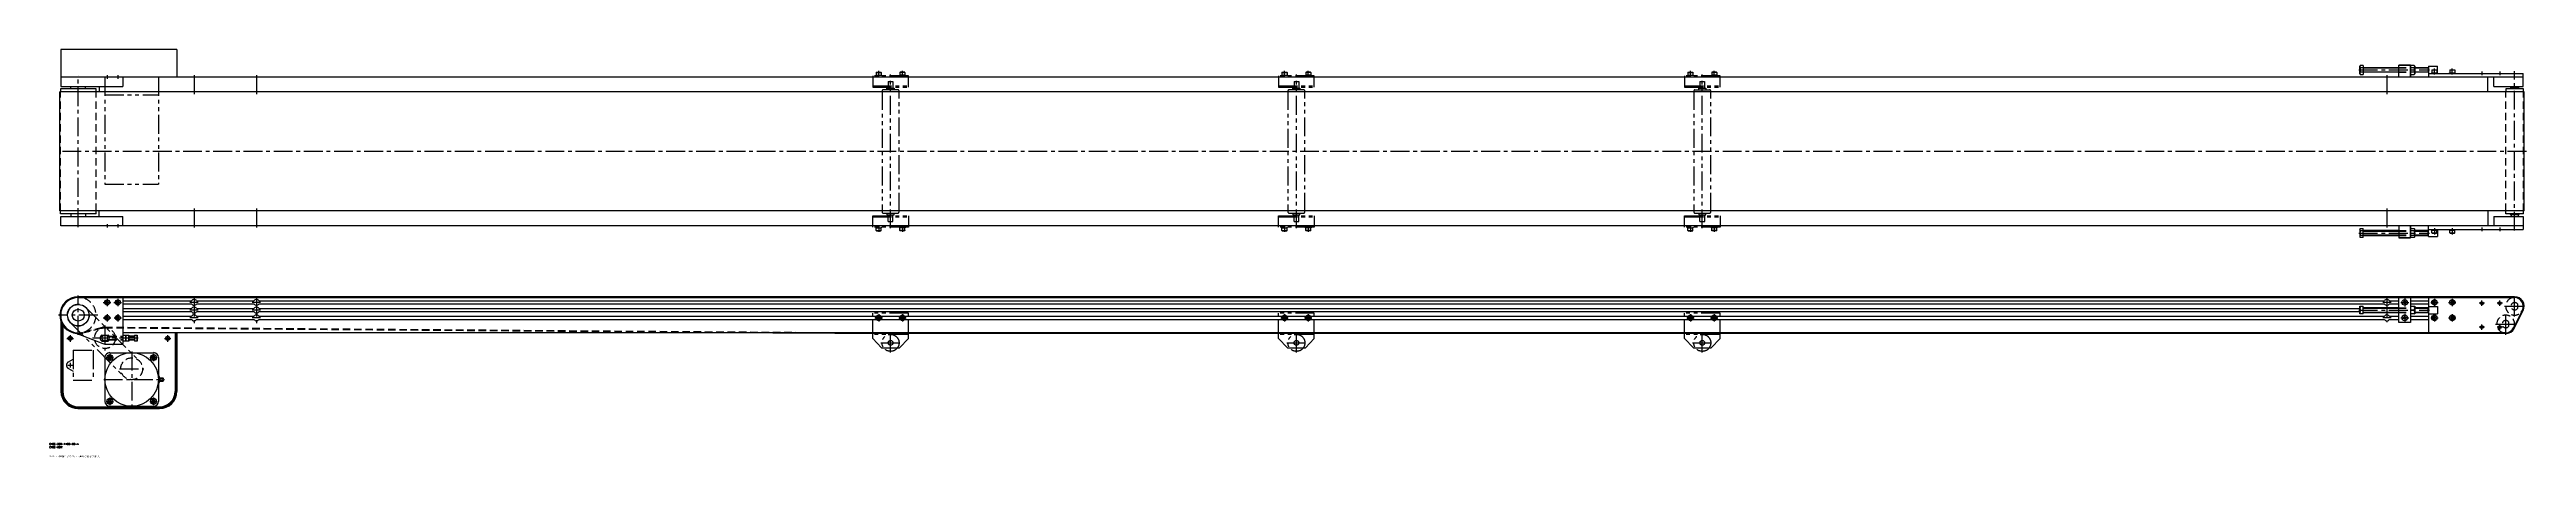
# Model space of a CAD drawing. Extents: x -48 to 4120, y -239 to 446.
import ezdxf

# ---------------------------------------------------------------- set-up
doc = ezdxf.new("R2010")
doc.units = 0
for name, pattern in [('CENTER', [50.8, 31.75, -6.35, 6.35, -6.35]), ('DASHED', [19.05, 12.7, -6.35]), ('PHANTOM', [63.5, 31.75, -6.35, 6.35, -6.35, 6.35, -6.35])]:
    doc.linetypes.add(name, pattern=pattern)
doc.layers.get('0').update_dxf_attribs({"linetype": 'CONTINUOUS'})
doc.layers.add('CENTER', color=1, linetype='CENTER')
doc.styles.get("Standard").update_dxf_attribs({"font": 'txt.shx', "height": 3, "bigfont": 'bigfont.shx'})

# ---------------------------------------------------------------- blocks, each defined once
blk = doc.blocks.new('*U2')
at = {"color": 7, "linetype": 'CONTINUOUS'}
blk.add_text('CVSE-200-4100-60-A', height=3, dxfattribs=at).set_placement((-48.5, -217.9))
blk = doc.blocks.new('*U3')
at = {"color": 7, "linetype": 'CONTINUOUS'}
blk.add_text('CVSE-60W', height=3, dxfattribs=at).set_placement((-48.5, -223.2))
blk = doc.blocks.new('*U4')
at = {"color": 7, "linetype": 'CONTINUOUS'}
blk.add_text('※ベルト種類によりベルト厚みは異なります。', height=3, dxfattribs=at).set_placement((-48.7, -238.8))

msp = doc.modelspace()

# ---------------------------------------------------------------- linework, layer by layer
at = {"color": 7, "linetype": 'CONTINUOUS'}
for p, q in [((166, 446), (-29, 446)), ((-29, 446), (-29, 400)), ((166, 446), (166, 400)), ((3839.7, 418.5), (3840.3, 419.5)), ((3839.7, 405.5), (3839.7, 418.5)), ((3845, 419.5), (3840.3, 419.5)), ((3845, 419.5), (3845, 404.5)), ((3925, 420), (3905, 420)), ((3905, 420), (3925, 420)), ((3905, 420), (3925, 420)), ((3905, 400), (3905, 420)), ((3905, 400), (3905, 420)), ((3925, 400), (3925, 420)), ((3925, 420), (3925, 400)), ((3931.2, 419.5), (3925, 419.5)), ((3925, 404.5), (3925, 419.5)), ((3931.8, 418.5), (3931.2, 419.5)), ((3931.8, 418.5), (3931.8, 405.5)), ((3955, 418), (3955, 400)), ((3955, 418), (3970, 418)), ((3970, 406), (3970, 418)), ((30, 380), (-30, 380)), ((-30, 380), (-30, 375)), ((-29.5, 400), (-29.5, 384)), ((4114.5, 400), (-29.5, 400)), ((-29.5, 384), (75, 384)), ((-12.5, 380), (-12.5, 384)), ((12.5, 380), (12.5, 384)), ((30, 375), (30, 380)), ((35, 384), (35, 375)), ((75, 400), (75, 384)), ((3839.7, 405.5), (3840.3, 404.5)), ((3840.3, 415.8), (3845, 415.8)), ((3845, 408.2), (3840.3, 408.2)), ((3840.3, 404.5), (3845, 404.5)), ((3845, 416), (3905, 416)), ((3905, 408), (3845, 408)), ((3925, 415.8), (3931.2, 415.8)), ((3931.2, 408.2), (3925, 408.2)), ((3925, 404.5), (3931.2, 404.5)), ((3931.8, 405.5), (3931.2, 404.5)), ((3931.8, 416), (3954.3, 416)), ((3954.3, 408), (3931.8, 408)), ((3954.3, 416), (3955, 415.3)), ((3954.3, 416), (3954.3, 408)), ((3955, 408.7), (3954.3, 408)), ((3955, 406), (4114.5, 406)), ((3960.4, 407.3), (3969.6, 407.3)), ((3960.4, 406), (3960.4, 407.3)), ((3960.7, 411.8), (3961.2, 412.3)), ((3960.7, 411.8), (3969.2, 411.8)), ((3960.7, 411.8), (3960.7, 407.3)), ((3961.2, 412.3), (3968.7, 412.3)), ((3965, 407.3), (3964.7, 406)), ((3965.3, 407.3), (3965, 406)), ((3968.7, 412.3), (3969.2, 411.8)), ((3969.2, 411.8), (3969.2, 407.3)), ((3969.6, 407.3), (3969.6, 406)), ((3990.4, 407.3), (3999.6, 407.3)), ((3990.4, 406), (3990.4, 407.3)), ((3990.8, 411.8), (3991.3, 412.3)), ((3990.8, 411.8), (3999.3, 411.8)), ((3990.8, 411.8), (3990.8, 407.3)), ((3991.3, 412.3), (3998.8, 412.3)), ((3995, 407.3), (3994.7, 406)), ((3995.3, 407.3), (3995, 406)), ((3998.8, 412.3), (3999.3, 411.8)), ((3999.3, 411.8), (3999.3, 407.3)), ((3999.6, 407.3), (3999.6, 406)), ((4055, 375), (4055, 400)), ((4065, 384), (4065, 400)), ((4065, 384), (4114.5, 384)), ((4115, 380), (4085, 380)), ((4085, 380), (4085, 375)), ((4107.5, 381), (4092.5, 381)), ((4092.5, 381), (4092.5, 380)), ((4094, 381.1), (4094, 384)), ((4094, 381.1), (4106, 381.1)), ((4094.6, 381.1), (4094, 381.1)), ((4094.6, 381), (4094.6, 381.1)), ((4105.4, 381), (4105.4, 381.1)), ((4105.4, 381.1), (4106, 381.1)), ((4106, 381.1), (4106, 384)), ((4107.5, 380), (4107.5, 381)), ((4114.5, 384), (4114.5, 406)), ((4115, 375), (4115, 380)), ((-30.9, 175), (-30.9, 375)), ((4115.9, 375), (-30.9, 375)), ((4115.9, 175), (4115.9, 375)), ((4115.9, 175), (-30.9, 175)), ((-30, 170), (-30, 175)), ((30, 170), (-30, 170)), ((-12.5, 170), (-12.5, 166)), ((12.5, 170), (12.5, 166)), ((30, 170), (30, 175)), ((35, 166), (35, 175)), ((4055, 175), (4055, 150)), ((4085, 170), (4085, 175)), ((4115, 170), (4085, 170)), ((4092.5, 170), (4092.5, 169)), ((4092.5, 169), (4107.5, 169)), ((4106, 168.8), (4094, 168.8)), ((4094.6, 168.8), (4094, 168.8)), ((4094, 168.8), (4094, 166)), ((4094.6, 169), (4094.6, 168.8)), ((4105.4, 169), (4105.4, 168.8)), ((4105.4, 168.8), (4106, 168.8)), ((4106, 168.8), (4106, 166)), ((4107.5, 169), (4107.5, 170)), ((4115, 170), (4115, 175)), ((-29.5, 166), (75, 166)), ((-29.5, 150), (-29.5, 166)), ((4114.5, 150), (-29.5, 150)), ((75, 150), (75, 166)), ((3839.7, 144.5), (3840.3, 145.5)), ((3839.7, 144.5), (3839.7, 131.5)), ((3839.7, 131.5), (3840.3, 130.5)), ((3840.3, 145.5), (3845, 145.5)), ((3845, 141.8), (3840.3, 141.8)), ((3840.3, 134.2), (3845, 134.2)), ((3845, 130.5), (3840.3, 130.5)), ((3845, 130.5), (3845, 145.5)), ((3905, 142), (3845, 142)), ((3845, 134), (3905, 134)), ((3905, 150), (3905, 130)), ((3905, 150), (3905, 130)), ((3925, 130), (3905, 130)), ((3905, 130), (3925, 130)), ((3905, 130), (3925, 130)), ((3925, 150), (3925, 130)), ((3925, 130), (3925, 150)), ((3925, 145.5), (3931.2, 145.5)), ((3925, 145.5), (3925, 130.5)), ((3931.2, 141.8), (3925, 141.8)), ((3925, 134.2), (3931.2, 134.2)), ((3931.2, 130.5), (3925, 130.5)), ((3931.8, 144.5), (3931.2, 145.5)), ((3931.8, 131.5), (3931.2, 130.5)), ((3931.8, 131.5), (3931.8, 144.5)), ((3954.3, 142), (3931.8, 142)), ((3931.8, 134), (3954.3, 134)), ((3955, 141.3), (3954.3, 142)), ((3954.3, 134), (3954.3, 142)), ((3954.3, 134), (3955, 134.7)), ((3955, 132), (3955, 150)), ((3955, 144), (4114.5, 144)), ((3955, 132), (3970, 132)), ((3960.4, 144), (3960.4, 142.7)), ((3960.4, 142.7), (3969.6, 142.7)), ((3960.7, 138.2), (3960.7, 142.7)), ((3960.7, 138.2), (3969.2, 138.2)), ((3960.7, 138.2), (3961.2, 137.7)), ((3961.2, 137.7), (3968.7, 137.7)), ((3965, 142.7), (3964.7, 144)), ((3965.3, 142.7), (3965, 144)), ((3968.7, 137.7), (3969.2, 138.2)), ((3969.2, 138.2), (3969.2, 142.7)), ((3969.6, 142.7), (3969.6, 144)), ((3970, 144), (3970, 132)), ((3990.4, 144), (3990.4, 142.7)), ((3990.4, 142.7), (3999.6, 142.7)), ((3990.8, 138.2), (3990.8, 142.7)), ((3990.8, 138.2), (3999.3, 138.2)), ((3990.8, 138.2), (3991.3, 137.7)), ((3991.3, 137.7), (3998.8, 137.7)), ((3995, 142.7), (3994.7, 144)), ((3995.3, 142.7), (3995, 144)), ((3998.8, 137.7), (3999.3, 138.2)), ((3999.3, 138.2), (3999.3, 142.7)), ((3999.6, 142.7), (3999.6, 144)), ((4065, 166), (4114.5, 166)), ((4065, 166), (4065, 150)), ((4065, 144), (4114.5, 144)), ((4114.5, 166), (4114.5, 144)), ((4100, 30.9), (0, 30.9)), ((4100, 30), (0, 30)), ((0, 29.5), (4100, 29.5)), ((48.5, 23.8), (46.5, 22.7)), ((46.5, 22.7), (46.5, 20.3)), ((46.5, 20.3), (48.5, 19.2)), ((50.5, 22.7), (48.5, 23.8)), ((48.5, 19.2), (50.5, 20.3)), ((50.5, 20.3), (50.5, 22.7)), ((66.5, 23.8), (64.5, 22.7)), ((64.5, 22.7), (64.5, 20.3)), ((64.5, 20.3), (66.5, 19.2)), ((68.5, 22.7), (66.5, 23.8)), ((66.5, 19.2), (68.5, 20.3)), ((68.5, 20.3), (68.5, 22.7)), ((75, 28.5), (75, -47.5)), ((75, 24.1), (190.8, 24.1)), ((75, 18.9), (190.7, 18.9)), ((75, 11.1), (190.8, 11.1)), ((75, 5.9), (190.7, 5.9)), ((199.2, 24.1), (295.8, 24.1)), ((199.2, 11.1), (295.8, 11.1)), ((199.3, 18.9), (295.7, 18.9)), ((199.3, 5.9), (295.7, 5.9)), ((304.2, 24.1), (3880.8, 24.1)), ((304.2, 11.1), (3839.7, 11.1)), ((304.3, 18.9), (3880.7, 18.9)), ((304.3, 5.9), (3839.7, 5.9)), ((3839.7, 2), (3839.7, 15)), ((3839.7, 15), (3845, 15)), ((3845, 2), (3839.7, 2)), ((3840.3, 8.5), (3845, 8.5)), ((3845, 2), (3845, 15)), ((3905, 12.5), (3845, 12.5)), ((3845, 4.5), (3905, 4.5)), ((3889.2, 24.1), (3905, 24.1)), ((3889.3, 18.9), (3905, 18.9)), ((3905, -12.5), (3905, 29.5)), ((3905, 29.5), (3925, 29.5)), ((3915, 23.9), (3912.9, 22.7)), ((3912.9, 22.7), (3912.9, 20.3)), ((3915, 19.1), (3912.9, 20.3)), ((3915, 23.9), (3917.1, 22.7)), ((3915, 19.1), (3917.1, 20.3)), ((3917.1, 22.7), (3917.1, 20.3)), ((3925, 29.5), (3925, -12.5)), ((3925, 24.1), (3955, 24.1)), ((3925, 18.9), (3955, 18.9)), ((3925, 15), (3925, 2)), ((3925, 15), (3931.8, 15)), ((3931.8, 2), (3925, 2)), ((3931.2, 8.5), (3925.6, 8.5)), ((3931.8, 15), (3931.8, 2)), ((3954.3, 12.5), (3931.8, 12.5)), ((3931.8, 4.5), (3954.3, 4.5)), ((3955, 11.8), (3954.3, 12.5)), ((3954.3, 4.5), (3954.3, 12.5)), ((3954.3, 4.5), (3955, 5.2)), ((3955, 29.5), (3955, -29.5)), ((3955, 14.5), (3970, 14.5)), ((3955, 2.5), (3970, 2.5)), ((3965, 23.8), (3963, 22.7)), ((3963, 22.7), (3963, 20.3)), ((3963, 20.3), (3965, 19.2)), ((3965, 26.1), (3965, 25.7)), ((3967, 22.7), (3965, 23.8)), ((3965, 19.2), (3967, 20.3)), ((3965, 0.1), (3965, -0.3)), ((3965.3, 26.1), (3965.3, 25.7)), ((3965.3, 0.1), (3965.3, -0.3)), ((3967, 20.3), (3967, 22.7)), ((3970, 14.5), (3970, 2.5)), ((3995, 23.8), (3993, 22.7)), ((3993, 22.7), (3993, 20.3)), ((3993, 20.3), (3995, 19.2)), ((3995, 26.1), (3995, 25.7)), ((3997, 22.7), (3995, 23.8)), ((3995, 19.2), (3997, 20.3)), ((3995, 0.1), (3995, -0.3)), ((3995.3, 26.1), (3995.3, 25.7)), ((3995.3, 0.1), (3995.3, -0.3)), ((3997, 20.3), (3997, 22.7)), ((4113, 8.5), (4098, -21.5)), ((4098.4, -21.7), (4113.4, 8.3)), ((4099.2, -22.1), (4114.2, 7.9)), ((4100, 30.9), (4100, 30.9)), ((-29, -10.7), (-29, -38.5)), ((-29, -34.5), (-29, -118)), ((-27.4, -14.3), (-27.4, -38.5)), ((-27.4, -34.5), (-27.4, -118)), ((-26, -16.7), (-26, -128)), ((-13.5, -37.3), (-15, -38.1)), ((-15, -38.1), (-15, -39.9)), ((-15, -39.9), (-13.5, -40.7)), ((-12, -38.1), (-13.5, -37.3)), ((-13.5, -40.7), (-12, -39.9)), ((-12, -39.9), (-12, -38.1)), ((-10.7, -27.5), (41.4, -47.8)), ((39.8, -33.4), (50.2, -33.4)), ((48.5, -2.2), (46.5, -3.3)), ((46.5, -3.3), (46.5, -5.7)), ((46.5, -5.7), (48.5, -6.8)), ((50.5, -3.3), (48.5, -2.2)), ((48.5, -6.8), (50.5, -5.7)), ((50, -36), (50.5, -35.5)), ((50, -41), (50, -36)), ((50, -41), (50.5, -41.5)), ((50.5, -5.7), (50.5, -3.3)), ((50.5, -41.5), (50.5, -35.5)), ((52.2, -35.5), (50.5, -35.5)), ((52.2, -41.5), (50.5, -41.5)), ((66.5, -2.2), (64.5, -3.3)), ((64.5, -3.3), (64.5, -5.7)), ((64.5, -5.7), (66.5, -6.8)), ((68.5, -3.3), (66.5, -2.2)), ((66.5, -6.8), (68.5, -5.7)), ((68.5, -5.7), (68.5, -3.3)), ((75, -1.9), (190.8, -1.9)), ((75, -7.1), (190.7, -7.1)), ((4085, -29.5), (75, -29.5)), ((75, -33.5), (80.2, -33.5)), ((79.8, -38.5), (75, -38.5)), ((80.2, -33.5), (80.2, -43.5)), ((80.2, -33.5), (85.4, -33.5)), ((85, -38.5), (80.2, -38.5)), ((85.4, -33.5), (85.4, -43.5)), ((95, -35.5), (85.4, -35.5)), ((85.4, -41.5), (95, -41.5)), ((95, -33.5), (95, -43.5)), ((95, -33.5), (99, -33.5)), ((98.6, -38.5), (95, -38.5)), ((99, -33.5), (99, -43.5)), ((150.5, -37.3), (149, -38.1)), ((149, -38.1), (149, -39.9)), ((149, -39.9), (150.5, -40.7)), ((152, -38.1), (150.5, -37.3)), ((150.5, -40.7), (152, -39.9)), ((152, -39.9), (152, -38.1)), ((163, -29.5), (163, -128)), ((164.4, -29.5), (164.4, -118)), ((166, -29.5), (166, -118)), ((199.2, -1.9), (295.8, -1.9)), ((199.3, -7.1), (295.7, -7.1)), ((304.2, -1.9), (3880.8, -1.9)), ((304.3, -7.1), (3880.7, -7.1)), ((1180.1, -29.5), (1366.6, -30.9)), ((1300.2, -29.5), (1366.6, -30)), ((4085, -30), (1367.4, -30)), ((4085, -30.9), (1367.4, -30.9)), ((3889.2, -1.9), (3905, -1.9)), ((3889.3, -7.1), (3905, -7.1)), ((3925, -12.5), (3905, -12.5)), ((3915, -2), (3912.9, -3.3)), ((3912.9, -3.3), (3912.9, -5.7)), ((3915, -6.9), (3912.9, -5.7)), ((3915, -2), (3917.1, -3.3)), ((3915, -6.9), (3917.1, -5.7)), ((3917.1, -3.3), (3917.1, -5.7)), ((3925, -1.9), (3955, -1.9)), ((3925, -7.1), (3955, -7.1)), ((3965, -2.2), (3963, -3.3)), ((3963, -3.3), (3963, -5.7)), ((3963, -5.7), (3965, -6.8)), ((3967, -3.3), (3965, -2.2)), ((3965, -6.8), (3967, -5.7)), ((3967, -5.7), (3967, -3.3)), ((3995, -2.2), (3993, -3.3)), ((3993, -3.3), (3993, -5.7)), ((3993, -5.7), (3995, -6.8)), ((3997, -3.3), (3995, -2.2)), ((3995, -6.8), (3997, -5.7)), ((3997, -5.7), (3997, -3.3)), ((39.8, -43.6), (50.2, -43.6)), ((45, -48.5), (74, -48.5)), ((45, -71.2), (45, -144.8)), ((53.2, -63), (126.8, -63)), ((80.2, -43.5), (75, -43.5)), ((85.4, -43.5), (80.2, -43.5)), ((99, -43.5), (95, -43.5)), ((135, -71.2), (135, -144.8)), ((-29, -118), (-29, -128)), ((-27.4, -118), (-27.4, -128)), ((135, -102.8), (136.5, -102.8)), ((135, -113.3), (136.5, -113.3)), ((137, -112.8), (137, -103.3)), ((137, -105), (143, -105)), ((143, -107), (137, -107)), ((137, -109), (143, -109)), ((137, -111), (143, -111)), ((164.4, -118), (164.4, -128)), ((166, -118), (166, -128)), ((-0.5, -155.4), (136.9, -155.4)), ((-0.5, -157), (136.9, -157)), ((0, -154), (137, -154)), ((53.2, -153), (126.8, -153))]:
    msp.add_line(p, q, dxfattribs=at)
at = {"color": 3, "linetype": 'PHANTOM'}
for p, q in [((45, 400), (45, 220)), ((135, 400), (135, 220)), ((1337, 402), (1337, 383)), ((1397, 402), (1337, 402)), ((1337, 385), (1397, 385)), ((1337, 383), (1397, 383)), ((1342.4, 402), (1342.4, 403.3)), ((1342.4, 403.3), (1351.6, 403.3)), ((1342.8, 407.8), (1343.2, 408.3)), ((1342.8, 407.8), (1342.8, 403.3)), ((1342.8, 407.8), (1351.2, 407.8)), ((1343.2, 408.3), (1350.8, 408.3)), ((1347, 403.3), (1346.7, 402)), ((1347, 400), (1347, 410.3)), ((1347.3, 403.3), (1347, 402)), ((1350.8, 408.3), (1351.2, 407.8)), ((1351.2, 407.8), (1351.2, 403.3)), ((1351.6, 403.3), (1351.6, 402)), ((1352.7, 376.5), (1352.7, 173.5)), ((1379.3, 378.5), (1354.7, 378.5)), ((1361, 378.5), (1361, 381.5)), ((1361, 378.5), (1361, 381.5)), ((1361, 381.5), (1373, 381.5)), ((1363.1, 392.5), (1363.1, 381.5)), ((1363.1, 392.5), (1370.9, 392.5)), ((1367, 146), (1367, 404)), ((1370.9, 392.5), (1370.9, 381.5)), ((1373, 381.5), (1373, 378.5)), ((1373, 381.5), (1373, 378.5)), ((1381.3, 173.5), (1381.3, 376.5)), ((1382.4, 403.3), (1382.4, 402)), ((1391.6, 403.3), (1382.4, 403.3)), ((1383.2, 408.3), (1382.8, 407.8)), ((1382.8, 407.8), (1382.8, 403.3)), ((1391.2, 407.8), (1382.8, 407.8)), ((1390.8, 408.3), (1383.2, 408.3)), ((1387, 403.3), (1386.7, 402)), ((1387, 400), (1387, 410.3)), ((1387.3, 403.3), (1387, 402)), ((1391.2, 407.8), (1390.8, 408.3)), ((1391.2, 407.8), (1391.2, 403.3)), ((1391.6, 402), (1391.6, 403.3)), ((1397, 383), (1397, 402)), ((2020, 402), (2020, 383)), ((2080, 402), (2020, 402)), ((2020, 385), (2080, 385)), ((2020, 383), (2080, 383)), ((2025.3, 402), (2025.3, 403.3)), ((2025.3, 403.3), (2034.5, 403.3)), ((2025.7, 407.8), (2026.2, 408.3)), ((2025.7, 407.8), (2025.7, 403.3)), ((2025.7, 407.8), (2034.2, 407.8)), ((2026.2, 408.3), (2033.7, 408.3)), ((2030, 403.3), (2029.7, 402)), ((2030, 400), (2030, 410.3)), ((2030.3, 403.3), (2030, 402)), ((2033.7, 408.3), (2034.2, 407.8)), ((2034.2, 407.8), (2034.2, 403.3)), ((2034.5, 403.3), (2034.5, 402)), ((2035.7, 376.5), (2035.7, 173.5)), ((2062.3, 378.5), (2037.7, 378.5)), ((2044, 378.5), (2044, 381.5)), ((2044, 378.5), (2044, 381.5)), ((2044, 381.5), (2056, 381.5)), ((2046.1, 392.5), (2053.9, 392.5)), ((2046.1, 392.5), (2046.1, 381.5)), ((2050, 146), (2050, 404)), ((2053.9, 392.5), (2053.9, 381.5)), ((2056, 381.5), (2056, 378.5)), ((2056, 381.5), (2056, 378.5)), ((2064.3, 173.5), (2064.3, 376.5)), ((2065.5, 403.3), (2065.5, 402)), ((2074.7, 403.3), (2065.5, 403.3)), ((2066.3, 408.3), (2065.8, 407.8)), ((2065.8, 407.8), (2065.8, 403.3)), ((2074.3, 407.8), (2065.8, 407.8)), ((2073.8, 408.3), (2066.3, 408.3)), ((2070, 403.3), (2069.7, 402)), ((2070, 400), (2070, 410.3)), ((2070.3, 403.3), (2070, 402)), ((2074.3, 407.8), (2073.8, 408.3)), ((2074.3, 407.8), (2074.3, 403.3)), ((2074.7, 402), (2074.7, 403.3)), ((2080, 383), (2080, 402)), ((2703, 402), (2703, 383)), ((2763, 402), (2703, 402)), ((2703, 385), (2763, 385)), ((2703, 383), (2763, 383)), ((2708.4, 403.3), (2717.6, 403.3)), ((2708.4, 402), (2708.4, 403.3)), ((2708.8, 407.8), (2709.2, 408.3)), ((2708.8, 407.8), (2717.2, 407.8)), ((2708.8, 407.8), (2708.8, 403.3)), ((2709.2, 408.3), (2716.8, 408.3)), ((2713, 403.3), (2712.7, 402)), ((2713, 400), (2713, 410.3)), ((2713.3, 403.3), (2713, 402)), ((2716.8, 408.3), (2717.2, 407.8)), ((2717.2, 407.8), (2717.2, 403.3)), ((2717.6, 403.3), (2717.6, 402)), ((2718.7, 376.5), (2718.7, 173.5)), ((2720.7, 378.5), (2745.3, 378.5)), ((2727, 378.5), (2727, 381.5)), ((2727, 378.5), (2727, 381.5)), ((2727, 381.5), (2739, 381.5)), ((2729.1, 392.5), (2736.9, 392.5)), ((2729.1, 392.5), (2729.1, 381.5)), ((2733, 146), (2733, 404)), ((2736.9, 392.5), (2736.9, 381.5)), ((2739, 381.5), (2739, 378.5)), ((2739, 381.5), (2739, 378.5)), ((2747.3, 173.5), (2747.3, 376.5)), ((2757.6, 403.3), (2748.4, 403.3)), ((2748.4, 403.3), (2748.4, 402)), ((2749.2, 408.3), (2748.8, 407.8)), ((2757.2, 407.8), (2748.8, 407.8)), ((2748.8, 407.8), (2748.8, 403.3)), ((2756.8, 408.3), (2749.2, 408.3)), ((2753, 403.3), (2752.7, 402)), ((2753, 400), (2753, 410.3)), ((2753.3, 403.3), (2753, 402)), ((2757.2, 407.8), (2756.8, 408.3)), ((2757.2, 407.8), (2757.2, 403.3)), ((2757.6, 402), (2757.6, 403.3)), ((2763, 383), (2763, 402)), ((45, 370), (135, 370)), ((45, 220), (135, 220)), ((1337, 167), (1397, 167)), ((1337, 148), (1337, 167)), ((1354.7, 171.5), (1379.3, 171.5)), ((1361, 171.5), (1361, 168.5)), ((1361, 168.5), (1373, 168.5)), ((1363, 157.5), (1363, 168.5)), ((1371, 157.5), (1371, 168.5)), ((1373, 168.5), (1373, 171.5)), ((1397, 167), (1397, 148)), ((2020, 167), (2080, 167)), ((2020, 148), (2020, 167)), ((2037.7, 171.5), (2062.3, 171.5)), ((2044, 171.5), (2044, 168.5)), ((2044, 168.5), (2056, 168.5)), ((2046, 157.5), (2046, 168.5)), ((2054, 157.5), (2054, 168.5)), ((2056, 168.5), (2056, 171.5)), ((2080, 167), (2080, 148)), ((2703, 167), (2763, 167)), ((2703, 148), (2703, 167)), ((2720.7, 171.5), (2745.3, 171.5)), ((2727, 171.5), (2727, 168.5)), ((2727, 168.5), (2739, 168.5)), ((2729, 157.5), (2729, 168.5)), ((2737, 157.5), (2737, 168.5)), ((2739, 168.5), (2739, 171.5)), ((2763, 167), (2763, 148)), ((1337, 165), (1397, 165)), ((1397, 148), (1337, 148)), ((1342.4, 148), (1342.4, 146.7)), ((1342.4, 146.7), (1351.6, 146.7)), ((1342.8, 142.2), (1342.8, 146.7)), ((1342.8, 142.2), (1343.2, 141.7)), ((1342.8, 142.2), (1351.2, 142.2)), ((1343.2, 141.7), (1350.8, 141.7)), ((1347, 146.7), (1346.7, 148)), ((1347, 150), (1347, 139.7)), ((1347.3, 146.7), (1347, 148)), ((1350.8, 141.7), (1351.2, 142.2)), ((1351.2, 142.2), (1351.2, 146.7)), ((1351.6, 146.7), (1351.6, 148)), ((1363, 157.5), (1371, 157.5)), ((1382.4, 146.7), (1382.4, 148)), ((1391.6, 146.7), (1382.4, 146.7)), ((1382.8, 142.2), (1382.8, 146.7)), ((1383.2, 141.7), (1382.8, 142.2)), ((1391.2, 142.2), (1382.8, 142.2)), ((1390.8, 141.7), (1383.2, 141.7)), ((1387, 146.7), (1386.7, 148)), ((1387, 150), (1387, 139.7)), ((1387.3, 146.7), (1387, 148)), ((1391.2, 142.2), (1390.8, 141.7)), ((1391.2, 142.2), (1391.2, 146.7)), ((1391.6, 148), (1391.6, 146.7)), ((2020, 165), (2080, 165)), ((2080, 148), (2020, 148)), ((2025.3, 148), (2025.3, 146.7)), ((2025.3, 146.7), (2034.5, 146.7)), ((2025.7, 142.2), (2025.7, 146.7)), ((2025.7, 142.2), (2026.2, 141.7)), ((2025.7, 142.2), (2034.2, 142.2)), ((2026.2, 141.7), (2033.7, 141.7)), ((2030, 146.7), (2029.7, 148)), ((2030, 150), (2030, 139.7)), ((2030.3, 146.7), (2030, 148)), ((2033.7, 141.7), (2034.2, 142.2)), ((2034.2, 142.2), (2034.2, 146.7)), ((2034.5, 146.7), (2034.5, 148)), ((2046, 157.5), (2054, 157.5)), ((2065.5, 146.7), (2065.5, 148)), ((2074.7, 146.7), (2065.5, 146.7)), ((2065.8, 142.2), (2065.8, 146.7)), ((2066.3, 141.7), (2065.8, 142.2)), ((2074.3, 142.2), (2065.8, 142.2)), ((2073.8, 141.7), (2066.3, 141.7)), ((2070, 146.7), (2069.7, 148)), ((2070, 150), (2070, 139.7)), ((2070.3, 146.7), (2070, 148)), ((2074.3, 142.2), (2073.8, 141.7)), ((2074.3, 142.2), (2074.3, 146.7)), ((2074.7, 148), (2074.7, 146.7)), ((2703, 165), (2763, 165)), ((2763, 148), (2703, 148)), ((2708.4, 148), (2708.4, 146.7)), ((2708.4, 146.7), (2717.6, 146.7)), ((2708.8, 142.2), (2708.8, 146.7)), ((2708.8, 142.2), (2717.2, 142.2)), ((2708.8, 142.2), (2709.2, 141.7)), ((2709.2, 141.7), (2716.8, 141.7)), ((2713, 146.7), (2712.7, 148)), ((2713, 150), (2713, 139.7)), ((2713.3, 146.7), (2713, 148)), ((2716.8, 141.7), (2717.2, 142.2)), ((2717.2, 142.2), (2717.2, 146.7)), ((2717.6, 146.7), (2717.6, 148)), ((2729, 157.5), (2737, 157.5)), ((2748.4, 146.7), (2748.4, 148)), ((2757.6, 146.7), (2748.4, 146.7)), ((2748.8, 142.2), (2748.8, 146.7)), ((2757.2, 142.2), (2748.8, 142.2)), ((2749.2, 141.7), (2748.8, 142.2)), ((2756.8, 141.7), (2749.2, 141.7)), ((2753, 146.7), (2752.7, 148)), ((2753, 150), (2753, 139.7)), ((2753.3, 146.7), (2753, 148)), ((2757.2, 142.2), (2756.8, 141.7)), ((2757.2, 142.2), (2757.2, 146.7)), ((2757.6, 148), (2757.6, 146.7)), ((13, 13), (103, -77)), ((1397, 3.5), (1337, 3.5)), ((1337, -39.3), (1337, 3.5)), ((1347, 1.7), (1347, -10.8)), ((1347.3, -0.3), (1347.3, 0.1)), ((1387, 1.7), (1387, -10.8)), ((1387.3, -0.3), (1387.3, 0.1)), ((1397, -39.3), (1397, 3.5)), ((2080, 3.5), (2020, 3.5)), ((2020, -39.3), (2020, 3.5)), ((2030, 1.7), (2030, -10.8)), ((2030.3, -0.3), (2030.3, 0.1)), ((2070, 1.7), (2070, -10.8)), ((2070.3, -0.3), (2070.3, 0.1)), ((2080, -39.3), (2080, 3.5)), ((2763, 3.5), (2703, 3.5)), ((2703, -39.3), (2703, 3.5)), ((2713, 1.7), (2713, -10.8)), ((2713.3, -0.3), (2713.3, 0.1)), ((2753, 1.7), (2753, -10.8)), ((2753.3, -0.3), (2753.3, 0.1)), ((2763, -39.3), (2763, 3.5)), ((-13, -13), (77, -103)), ((1397, -30.5), (1337, -30.5)), ((1397, -32.5), (1337, -32.5)), ((1352, -55), (1337, -39.3)), ((1340.8, -4.5), (1353.2, -4.5)), ((1347, -2.2), (1345, -3.3)), ((1345, -3.3), (1345, -5.7)), ((1345, -5.7), (1347, -6.8)), ((1349, -3.3), (1347, -2.2)), ((1347, -6.8), (1349, -5.7)), ((1349, -5.7), (1349, -3.3)), ((1367, -62.8), (1367, -29.1)), ((1380.8, -4.5), (1393.2, -4.5)), ((1382, -55), (1397, -39.3)), ((1387, -2.2), (1385, -3.3)), ((1385, -3.3), (1385, -5.7)), ((1385, -5.7), (1387, -6.8)), ((1389, -3.3), (1387, -2.2)), ((1387, -6.8), (1389, -5.7)), ((1389, -5.7), (1389, -3.3)), ((2080, -30.5), (2020, -30.5)), ((2080, -32.5), (2020, -32.5)), ((2035, -55), (2020, -39.3)), ((2023.8, -4.5), (2036.2, -4.5)), ((2030, -2.2), (2028, -3.3)), ((2028, -3.3), (2028, -5.7)), ((2028, -5.7), (2030, -6.8)), ((2032, -3.3), (2030, -2.2)), ((2030, -6.8), (2032, -5.7)), ((2032, -5.7), (2032, -3.3)), ((2050, -62.8), (2050, -30.2)), ((2063.8, -4.5), (2076.2, -4.5)), ((2065, -55), (2080, -39.3)), ((2070, -2.2), (2068, -3.3)), ((2068, -3.3), (2068, -5.7)), ((2068, -5.7), (2070, -6.8)), ((2072, -3.3), (2070, -2.2)), ((2070, -6.8), (2072, -5.7)), ((2072, -5.7), (2072, -3.3)), ((2763, -30.5), (2703, -30.5)), ((2763, -32.5), (2703, -32.5)), ((2718, -55), (2703, -39.3)), ((2706.8, -4.5), (2719.2, -4.5)), ((2713, -2.2), (2711, -3.3)), ((2711, -3.3), (2711, -5.7)), ((2711, -5.7), (2713, -6.8)), ((2715, -3.3), (2713, -2.2)), ((2713, -6.8), (2715, -5.7)), ((2715, -5.7), (2715, -3.3)), ((2733, -62.8), (2733, -30.2)), ((2746.8, -4.5), (2759.2, -4.5)), ((2748, -55), (2763, -39.3)), ((2753, -2.2), (2751, -3.3)), ((2751, -3.3), (2751, -5.7)), ((2751, -5.7), (2753, -6.8)), ((2755, -3.3), (2753, -2.2)), ((2753, -6.8), (2755, -5.7)), ((2755, -5.7), (2755, -3.3)), ((-16.6, -78.6), (-8.7, -74.1)), ((-13.5, -80), (-13.5, -88)), ((-8.7, -59), (-8.7, -109)), ((-8.7, -59), (25.3, -59)), ((25.3, -59), (25.3, -109)), ((1350.7, -46.5), (1383.3, -46.5)), ((1352, -55), (1382, -55)), ((2033.7, -46.5), (2066.3, -46.5)), ((2035, -55), (2065, -55)), ((2716.7, -46.5), (2749.3, -46.5)), ((2718, -55), (2748, -55)), ((-17.5, -84), (-9.5, -84)), ((-16.6, -89.4), (-8.7, -93.9)), ((-8.7, -109), (25.3, -109))]:
    msp.add_line(p, q, dxfattribs=at)
at = {"color": 3, "linetype": 'CONTINUOUS'}
for p, q in [((3845, 415.3), (3905, 415.3)), ((3845, 408.7), (3905, 408.7)), ((3931.8, 415.3), (3955, 415.3)), ((3931.8, 408.7), (3955, 408.7)), ((3845, 141.3), (3905, 141.3)), ((3845, 134.7), (3905, 134.7)), ((3931.8, 141.3), (3955, 141.3)), ((3931.8, 134.7), (3955, 134.7)), ((3845, 11.8), (3905, 11.8)), ((3845, 5.2), (3905, 5.2)), ((3931.8, 11.8), (3955, 11.8)), ((3931.8, 5.2), (3955, 5.2)), ((52.5, -36), (50, -36)), ((52.5, -41), (50, -41)), ((85.4, -36), (95, -36)), ((85.4, -41), (95, -41))]:
    msp.add_line(p, q, dxfattribs=at)
at = {"color": 3, "linetype": 'DASHED'}
for p, q in [((3905, 416), (3925, 416)), ((3905, 415.3), (3925, 415.3)), ((3905, 408.7), (3925, 408.7)), ((3905, 408), (3925, 408)), ((-30, 175), (-30, 375)), ((30, 175), (30, 375)), ((4085, 175), (4085, 375)), ((4115, 175), (4115, 375)), ((3905, 142), (3925, 142)), ((3905, 141.3), (3925, 141.3)), ((3905, 134.7), (3925, 134.7)), ((3905, 134), (3925, 134)), ((3905, 12.5), (3925, 12.5)), ((3905, 11.8), (3925, 11.8)), ((3905, 5.2), (3925, 5.2)), ((3905, 4.5), (3925, 4.5)), ((4104.6, 19), (4104.6, 11)), ((40.5, -20.7), (7.4, -29.1)), ((7.6, -29.9), (40.7, -21.5)), ((45.1, -20.1), (1300.2, -29.5)), ((45.1, -21), (1180.1, -29.5)), ((52.2, -35.5), (75, -35.5)), ((52.2, -41.5), (75, -41.5)), ((52.5, -36), (75, -36)), ((52.5, -41), (75, -41)), ((4089.6, -11), (4089.6, -19))]:
    msp.add_line(p, q, dxfattribs=at)
at = {"color": 7, "linetype": 'CONTINUOUS'}
for points in [[(52.5, -74), (55.3, -73.3), (56, -70.5), (54, -68.4), (51.2, -69.2), (50.4, -72)], [(124, -70.5), (124.7, -73.3), (127.5, -74), (129.6, -72), (128.8, -69.2), (126, -68.4)], [(56, -145.5), (55.3, -142.7), (52.5, -142), (50.4, -144), (51.2, -146.8), (54, -147.6)], [(127.5, -142), (124.7, -142.7), (124, -145.5), (126, -147.6), (128.8, -146.8), (129.6, -144)]]:
    msp.add_lwpolyline(points, close=True, dxfattribs=at)
at = {"color": 3, "linetype": 'DASHED'}
for centre, radius in [((0, 0), 18.4), ((45, -38.5), 17.5), ((90, -90), 18.4)]:
    msp.add_circle(centre, radius, dxfattribs=at)
at = {"color": 7, "linetype": 'CONTINUOUS'}
for centre, radius in [((0, 0), 18), ((0, 0), 10), ((48.5, 21.5), 4.25), ((66.5, 21.5), 4.25), ((3915, 21.5), 4.75), ((3915, -4.5), 4.75), ((3965, 21.5), 4.6), ((3965, -4.5), 4.6), ((3965, 21.5), 4.25), ((3995, 21.5), 4.6), ((3995, -4.5), 4.6), ((3995, 21.5), 4.25), ((4045, 20), 2.07), ((4075, 20), 2.07), ((-13.5, -39), 3.5), ((45, -38.5), 5), ((48.5, -4.5), 4.25), ((66.5, -4.5), 4.25), ((150.5, -39), 3.5), ((3965, -4.5), 4.25), ((3995, -4.5), 4.25), ((4045, -20), 2.07), ((4075, -20), 2.07), ((90, -108), 45), ((53.2, -71.2), 5), ((126.8, -71.2), 5), ((53.2, -144.8), 5), ((126.8, -144.8), 5)]:
    msp.add_circle(centre, radius, dxfattribs=at)
at = {"color": 3, "linetype": 'PHANTOM'}
for centre, radius in [((1347, -4.5), 4.6), ((1387, -4.5), 4.6), ((2030, -4.5), 4.6), ((2070, -4.5), 4.6), ((2713, -4.5), 4.6), ((2753, -4.5), 4.6), ((1347, -4.5), 4.25), ((1347, -4.5), 3.75), ((1367, -46.5), 14.3), ((1387, -4.5), 4.25), ((1387, -4.5), 3.75), ((2030, -4.5), 4.25), ((2030, -4.5), 3.75), ((2050, -46.5), 14.3), ((2070, -4.5), 4.25), ((2070, -4.5), 3.75), ((2713, -4.5), 4.25), ((2713, -4.5), 3.75), ((2733, -46.5), 14.3), ((2753, -4.5), 4.25), ((2753, -4.5), 3.75), ((1367, -46.5), 4), ((2050, -46.5), 4), ((2733, -46.5), 4)]:
    msp.add_circle(centre, radius, dxfattribs=at)
at = {"color": 3, "linetype": 'CONTINUOUS'}
for centre in [(4045, 20), (4075, 20), (4045, -20), (4075, -20)]:
    msp.add_circle(centre, 2.5, dxfattribs=at)
at = {"color": 7, "linetype": 'CONTINUOUS'}
for centre, radius, start, end in [((3843, 417.6), 3.32, 154.3842, 214.3842), ((3928.5, 417.6), 3.32, 325.6158, 25.6158), ((3852.1, 412), 12.4, 162.412, 197.588), ((3843, 406.4), 3.32, 145.6158, 205.6158), ((3919.4, 412), 12.4, 342.412, 17.588), ((3928.5, 406.4), 3.32, 334.3842, 34.3842), ((3843, 143.6), 3.32, 154.3842, 214.3842), ((3852.1, 138), 12.4, 162.412, 197.588), ((3843, 132.4), 3.32, 145.6158, 205.6158), ((3928.5, 143.6), 3.32, 325.6158, 25.6158), ((3919.4, 138), 12.4, 342.412, 17.588), ((3928.5, 132.4), 3.32, 334.3842, 34.3842), ((0, 0), 30.9, 89.9962, 265.9904), ((0, 0), 30, 79.5247, 259.1526), ((0, 0), 29.5, 90, 248.6773), ((74, 28.5), 1, 0, 90), ((195, 21.5), 5, 210.8741, 329.1259), ((195, 8.5), 5, 210.8741, 329.1259), ((195, 21.5), 5, 31.7926, 148.2074), ((195, 8.5), 5, 31.7926, 148.2074), ((195, -4.5), 5, 31.7926, 148.2074), ((300, 21.5), 5, 210.8741, 329.1259), ((300, 8.5), 5, 210.8741, 329.1259), ((300, 21.5), 5, 31.7926, 148.2074), ((300, 8.5), 5, 31.7926, 148.2074), ((300, -4.5), 5, 31.7926, 148.2074), ((3849.1, 11.7), 9.39, 159.7438, 200.2562), ((3849.1, 5.2), 9.39, 159.7438, 200.2562), ((3885, 21.5), 5, 210.8741, 329.1259), ((3885, 21.5), 5, 31.7926, 148.2074), ((3885, -4.5), 5, 31.7926, 148.2074), ((3922.4, 11.7), 9.39, 339.7438, 20.2562), ((3922.4, 5.2), 9.39, 339.7438, 20.2562), ((4100, 15), 15, 318.5998, 104.8351), ((4100, 15), 15.9, 333.4349, 90.0015), ((4100, 15), 14.5, 333.4349, 90), ((43, -38.5), 6, 121.7883, 238.2117), ((47, -38.5), 6, 301.7883, 58.2117), ((73, -36), 7.22, 339.7438, 20.2562), ((73, -41), 7.22, 339.7438, 20.2562), ((78.2, -36), 7.22, 339.7438, 20.2562), ((78.2, -41), 7.22, 339.7438, 20.2562), ((91.8, -36), 7.22, 339.7438, 20.2562), ((91.8, -41), 7.22, 339.7438, 20.2562), ((195, -4.5), 5, 210.8741, 329.1259), ((300, -4.5), 5, 210.8741, 329.1259), ((1367.4, 69.1), 99.1, 269.5709, 270), ((1367.4, 69.1), 100, 269.5709, 270), ((3885, -4.5), 5, 210.8741, 329.1259), ((4085, -15), 15, 255.1649, 348.2701), ((4085, -15), 14.5, 270, 333.4349), ((4085, -15), 15.9, 270, 333.4349), ((45, -38.5), 10, 248.675, 269.9824), ((53.2, -71.2), 8.23, 90, 180), ((47, -38.5), 5.1, 269.9824, 269.989), ((74, -47.5), 1, 270, 0), ((126.8, -71.2), 8.23, 0, 90), ((136.5, -103.3), 0.5, 0, 90), ((136.5, -112.8), 0.5, 270, 0), ((0, -128), 29, 180, 270), ((0, -128), 27.4, 180, 270), ((0, -128), 26, 180, 270), ((53.2, -144.8), 8.23, 180, 270), ((126.8, -144.8), 8.23, 270, 0), ((137, -128), 29, 270, 0), ((137, -128), 27.4, 270, 0), ((137, -128), 26, 270, 0)]:
    msp.add_arc(centre, radius, start, end, dxfattribs=at)
at = {"color": 3, "linetype": 'PHANTOM'}
for centre, radius, start, end in [((1354.7, 376.5), 2, 90, 180), ((1354.7, 376.5), 2, 90, 180), ((1379.3, 376.5), 2, 0, 90), ((1379.3, 376.5), 2, 0, 90), ((2037.7, 376.5), 2, 90, 180), ((2037.7, 376.5), 2, 90, 180), ((2062.3, 376.5), 2, 0, 90), ((2062.3, 376.5), 2, 0, 90), ((2720.7, 376.5), 2, 90, 180), ((2720.7, 376.5), 2, 90, 180), ((2745.3, 376.5), 2, 0, 90), ((2745.3, 376.5), 2, 0, 90), ((1354.7, 173.5), 2, 180, 270), ((1379.3, 173.5), 2, 270, 0), ((2037.7, 173.5), 2, 180, 270), ((2062.3, 173.5), 2, 270, 0), ((2720.7, 173.5), 2, 180, 270), ((2745.3, 173.5), 2, 270, 0), ((-13.5, -84), 6.2, 120, 240)]:
    msp.add_arc(centre, radius, start, end, dxfattribs=at)
at = {"color": 3, "linetype": 'DASHED'}
for centre, radius, start, end in [((0, 0), 30, 259.1526, 79.5247), ((4100, 15), 15, 104.8351, 318.5998), ((4100, 15), 6.1, 41.0534, 318.9466), ((0, 0), 30.9, 265.9904, 284.2629), ((45, -38.5), 18.4, 89.5709, 104.2629), ((4085, -15), 15, 348.2701, 255.1649), ((4085, -15), 6.1, 41.0534, 318.9466)]:
    msp.add_arc(centre, radius, start, end, dxfattribs=at)
at = {"color": 3, "linetype": 'CONTINUOUS'}
for centre, start, end in [((143.9, -106.5), 150, 210), ((143.9, -108.5), 150, 210), ((143.9, -110.5), 150, 210), ((142.1, -105.5), 330, 30), ((142.1, -107.5), 330, 30), ((142.1, -109.5), 330, 30)]:
    msp.add_arc(centre, 1, start, end, dxfattribs=at)
at = {"layer": 'CENTER', "color": 1, "linetype": 'CENTER'}
for p, q in [((0, 148), (0, 402)), ((48.5, 403), (48.5, 397)), ((66.5, 403), (66.5, 397)), ((195, 403), (195, 371)), ((300, 403), (300, 371)), ((3837.7, 412), (3957, 412)), ((3885, 403), (3885, 371)), ((3965, 404), (3965, 414.3)), ((3995, 404), (3995, 414.3)), ((4045, 409), (4045, 403)), ((4075, 409), (4075, 403)), ((4100, 142), (4100, 410)), ((4119.9, 275), (-32.9, 275)), ((195, 179), (195, 147)), ((300, 179), (300, 147)), ((3885, 179), (3885, 147)), ((48.5, 153), (48.5, 147)), ((66.5, 153), (66.5, 147)), ((3837.7, 138), (3957, 138)), ((3965, 146), (3965, 135.7)), ((3995, 146), (3995, 135.7)), ((4045, 147), (4045, 141)), ((4075, 147), (4075, 141)), ((33, 0), (-33, 0)), ((0, -32.9), (0, 32.9)), ((42.2, 21.5), (54.7, 21.5)), ((48.5, 27.7), (48.5, 15.2)), ((48.5, 1.7), (48.5, -10.8)), ((60.2, 21.5), (72.8, 21.5)), ((66.5, 27.7), (66.5, 15.2)), ((66.5, 1.7), (66.5, -10.8)), ((202, 21.5), (188, 21.5)), ((202, 8.5), (188, 8.5)), ((195, 29.5), (195, -13.2)), ((307, 21.5), (293, 21.5)), ((307, 8.5), (293, 8.5)), ((300, 29.5), (300, -13.2)), ((3837.7, 8.5), (3957, 8.5)), ((3892, 21.5), (3878, 21.5)), ((3885, 28.5), (3885, -11.5)), ((3908.3, 21.5), (3921.8, 21.5)), ((3915, 28.3), (3915, 14.8)), ((3915, 2.3), (3915, -11.2)), ((3958.7, 21.5), (3971.2, 21.5)), ((3965, 27.7), (3965, 15.2)), ((3965, 1.7), (3965, -10.8)), ((3988.8, 21.5), (4001.3, 21.5)), ((3995, 27.7), (3995, 15.2)), ((3995, 1.7), (3995, -10.8)), ((4049.5, 20), (4040.5, 20)), ((4045, 15.5), (4045, 24.5)), ((4079.5, 20), (4070.5, 20)), ((4075, 15.5), (4075, 24.5)), ((4083, 15), (4117.9, 15)), ((4085, -32.9), (4085, 2)), ((4100, -2), (4100, 32.9)), ((-19, -39), (-8, -39)), ((-13.5, -33.5), (-13.5, -44.5)), ((101, -38.5), (24, -38.5)), ((42.2, -4.5), (54.7, -4.5)), ((45, -17.5), (45, -59.5)), ((60.3, -4.5), (72.8, -4.5)), ((145, -39), (156, -39)), ((150.5, -33.5), (150.5, -44.5)), ((202, -4.5), (188, -4.5)), ((307, -4.5), (293, -4.5)), ((3892, -4.5), (3878, -4.5)), ((3908.3, -4.5), (3921.8, -4.5)), ((3958.7, -4.5), (3971.2, -4.5)), ((3988.8, -4.5), (4001.3, -4.5)), ((4049.5, -20), (4040.5, -20)), ((4045, -24.5), (4045, -15.5)), ((4068, -15), (4102, -15)), ((4079.5, -20), (4070.5, -20)), ((4075, -24.5), (4075, -15.5)), ((47, -71.2), (59.5, -71.2)), ((53.2, -65), (53.2, -77.5)), ((90, -61), (90, -155)), ((120.5, -71.2), (133, -71.2)), ((126.8, -65), (126.8, -77.5)), ((43, -108), (145, -108)), ((69.6, -90), (110.4, -90)), ((47, -144.8), (59.5, -144.8)), ((53.2, -138.5), (53.2, -151)), ((120.5, -144.8), (133, -144.8)), ((126.8, -138.5), (126.8, -151))]:
    msp.add_line(p, q, dxfattribs=at)

# ---------------------------------------------------------------- block references
at = {"color": 7, "linetype": 'CONTINUOUS'}
for name in ['*U4', '*U2', '*U3']:
    msp.add_blockref(name, (0, 0), dxfattribs=at)

doc.saveas('drawing.dxf')
